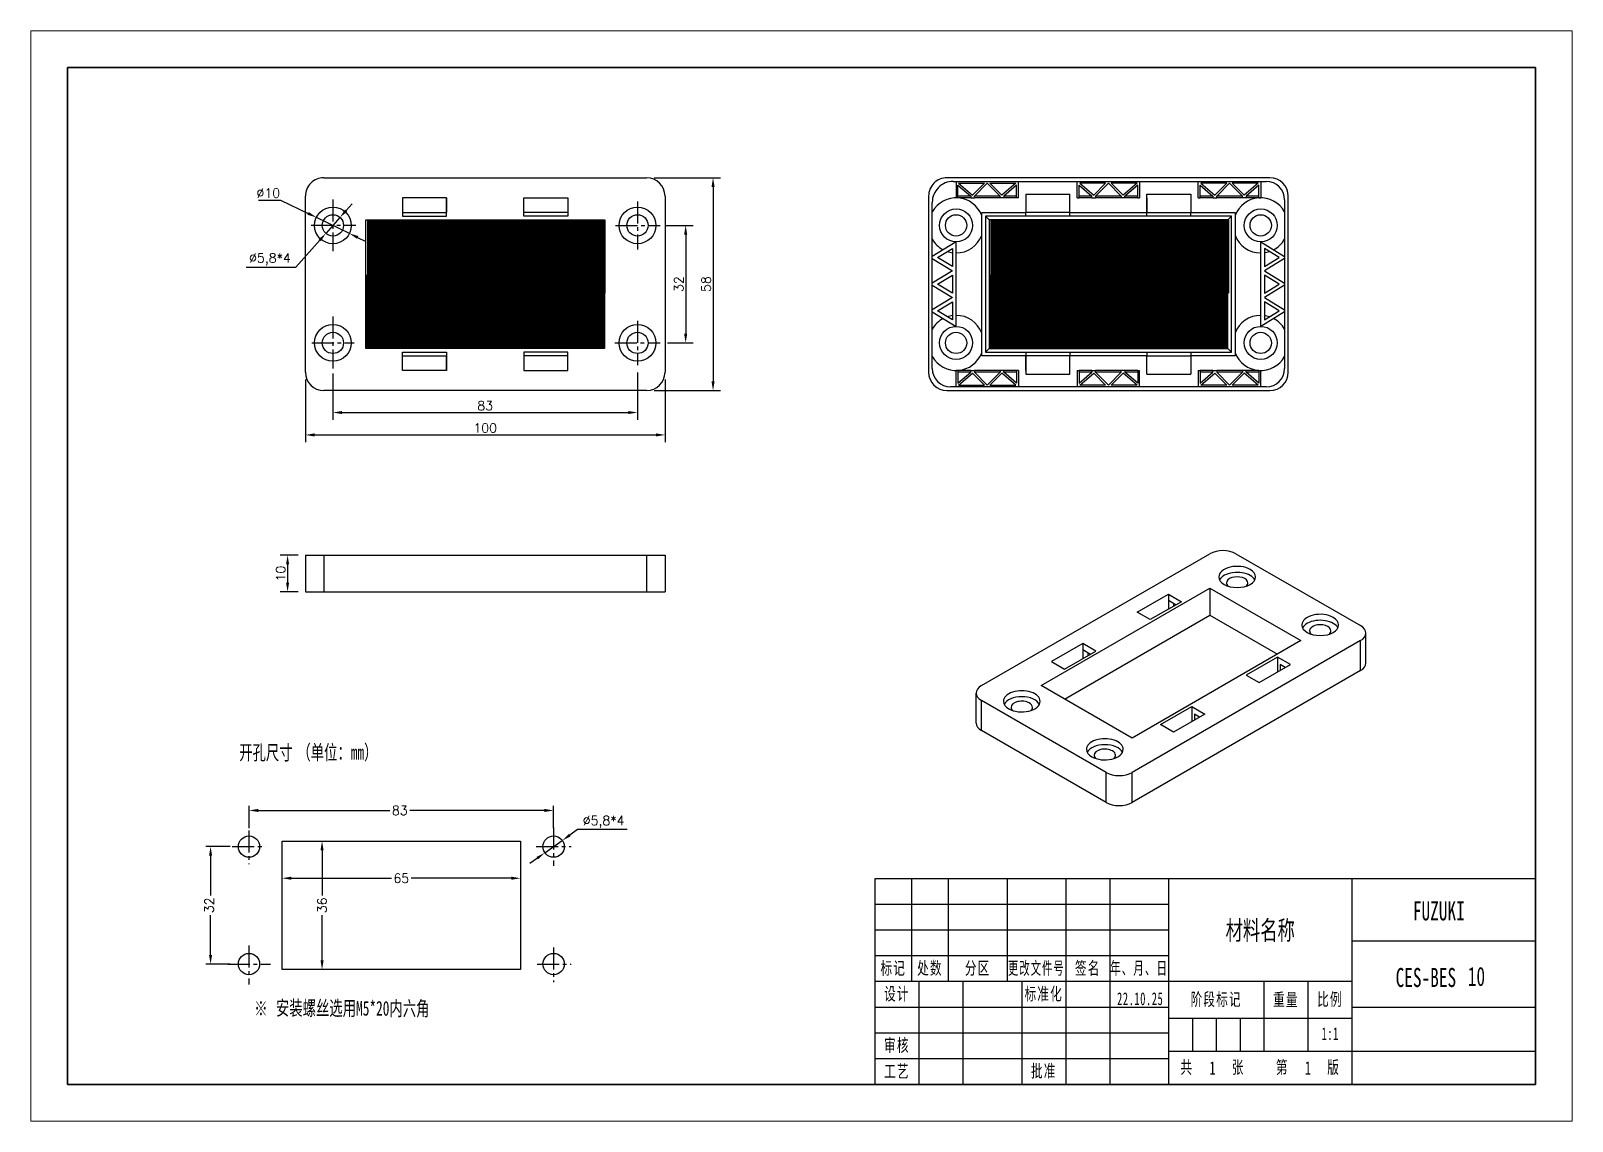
# Model space of a CAD drawing. Header units: millimetres. Extents: x -210 to 210, y -148 to 148.
import ezdxf
from ezdxf.enums import TextEntityAlignment as Align

# ---------------------------------------------------------------- set-up
doc = ezdxf.new("R2010")
doc.units = ezdxf.units.MM
doc.header["$PDSIZE"] = -5
doc.linetypes.add('点画线', pattern=[18, 12, -2, 2, -2])
doc.layers.get('0').update_dxf_attribs({"lineweight": 18})
for name, color, linetype, lineweight in [('尺寸线层', 3, 'Continuous', 18), ('粗实线层', 7, 'Continuous', 35), ('细实线层', 7, 'Continuous', 18)]:
    doc.layers.add(name, color=color, linetype=linetype, lineweight=lineweight)
doc.styles.get("Standard").update_dxf_attribs({"font": 'txt.shx', "height": 2.5})
doc.styles.add('标准', font='', dxfattribs={"width": 0.667, "height": 4})
doc.styles.get('标准').set_extended_font_data('SimSun')
doc.dimstyles.get("Standard").update_dxf_attribs({"dimtxt": 0.18, "dimasz": 0.18, "dimexe": 0.18, "dimexo": 0.0625, "dimgap": 0.09, "dimtad": 0, "dimtih": 1, "dimtoh": 1, "dimdec": 4, "dimzin": 0, "dimdsep": 46, "dimtxsty": 'Standard', "dimcen": 0.09, "dimdle": 0.36, "dimadec": 0, "dimazin": 0, "dimtfac": 1, "dimtdec": 4, "dimtofl": 0, "dimtmove": 0, "dimatfit": 3, "dimfxl": 1, "dimtolj": 1, "dimarcsym": 0})

msp = doc.modelspace()

# ---------------------------------------------------------------- texts
at = {"linetype": '点画线', "ltscale": 0.5, "style": '标准', "width": 0.667}
msp.add_text('开孔尺寸', height=4, rotation=359.77106, dxfattribs=at).set_placement((-153.229, -50.055))
msp.add_text('（单位：mm）', height=4, dxfattribs=at).set_placement((-137.371, -50.037))
at = {"color": 1, "linetype": '点画线', "ltscale": 0.5, "style": '标准', "width": 0.667}
msp.add_text('※', height=4, dxfattribs=at).set_placement((-149.116, -119.821))
msp.add_text('安装螺丝选用M5*20内六角', height=4, rotation=359.77106, dxfattribs=at).set_placement((-143.212, -119.646))
at = {"layer": '尺寸线层', "color": 7, "lineweight": -3, "attachment_point": 5, "line_spacing_factor": 0.963108, "style": '标准'}
for s, insert, char_height, width in [('\\T1.1;标记', (25, -107), 3.4806, 18), ('\\T1.1;处数', (35, -107), 3.4806, 18), ('\\T1.1;分区', (48, -107), 3.4806, 30), ('\\T1.1;{\\W0.592404;更改文件号}', (64, -107), 3.48056, 30), ('\\T1.1;签名', (78, -107), 3.4806, 22), ('\\T1.1;{\\W0.605422;年、月、日}', (92, -107), 3.48056, 30), ('\\T1.1;设计', (26, -114), 3.4806, 22), ('\\T1.1;标准化', (66, -114), 3.4806, 22), ('\\T1.1;阶段标记', (113, -115.5), 3.4806, 50), ('\\T1.1;重量', (132, -115.5), 3.4806, 22), ('\\T1.1;比例', (144, -115.5), 3.4806, 22), ('{\\W0.60542;\\T1.1;22.10.25}', (92.288, -115.18), 3.48056, 30), ('\\T1.1;审核', (26, -128), 3.4806, 22), ('{\\W0.60542;\\T1.1;1:1}', (144.072, -124.69), 3.48056, 30), ('\\T1.1;工艺', (26, -135), 3.4806, 22), ('\\T1.1;批准', (66, -135), 3.4806, 22), ('\\T1.1;共', (105, -134), 3.4806, 8), ('\\T1.1;张', (119, -134), 3.4806, 8), ('\\T1.1;第', (131, -134), 3.4806, 8), ('{\\T1.1;版}', (145, -134), 3.4806, 8)]:
    msp.add_mtext(s, dxfattribs=dict(at, insert=insert, char_height=char_height, width=width))
at = {"layer": '尺寸线层', "color": 7, "lineweight": -3, "style": '标准', "width": 0.667}
for tag, height, p in [('FUZUKI', 5.191, (173.654, -91.209)), ('材料名称', 5.191, (125, -96.5)), ('CES-BES', 5.191, (170.136, -109.364)), ('10', 5.191, (183.909, -109.067)), ('1', 3.633, (112, -134)), ('1', 3.633, (138, -134))]:
    msp.add_attdef(tag, text='', height=height, dxfattribs=at).set_placement(p, align=Align.MIDDLE_CENTER)

# ---------------------------------------------------------------- blocks, each defined once
blk = doc.blocks.new('$CAXA_FRAME_13B17AC1$')
at = {"layer": '粗实线层'}
for p, q in [((-200, 138.5), (-200, -138.5)), ((200, 138.5), (-200, 138.5)), ((200, -138.5), (200, 138.5)), ((-200, -138.5), (200, -138.5))]:
    blk.add_line(p, q, dxfattribs=at)
at = {"layer": '细实线层'}
for p, q in [((210, 148.5), (-210, 148.5)), ((-210, 148.5), (-210, -148.5)), ((210, -148.5), (210, 148.5)), ((-210, -148.5), (210, -148.5))]:
    blk.add_line(p, q, dxfattribs=at)
blk = doc.blocks.new('*X4')
blk.add_line((0, 10), (0, -10))
blk = doc.blocks.new('*X3')
at = {"color": 0, "linetype": 'ByBlock', "lineweight": -2}
for p in [(0, 0), (0.2167, 0), (0.4334, 0), (0.6501, 0), (0.8668, 0), (1.0835, 0), (1.3002, 0), (1.5169, 0), (1.7336, 0), (1.9503, 0), (2.167, 0), (2.3837, 0), (2.6004, 0), (2.8171, 0), (3.0338, 0), (3.2505, 0), (3.4672, 0), (3.6839, 0), (3.9006, 0), (4.1173, 0), (4.334, 0), (4.5507, 0), (4.7674, 0), (4.9841, 0), (5.2008, 0), (5.4175, 0), (5.6342, 0), (5.8509, 0), (6.0676, 0), (6.2843, 0), (6.501, 0), (6.7177, 0), (6.9344, 0), (7.1511, 0), (7.3678, 0), (7.5845, 0), (7.8012, 0), (8.0179, 0), (8.2346, 0), (8.4513, 0), (8.668, 0), (8.8847, 0), (9.1014, 0), (9.3181, 0), (9.5348, 0), (9.7515, 0), (9.9682, 0), (10.1849, 0), (10.4016, 0), (10.6183, 0), (10.835, 0), (11.0517, 0), (11.2684, 0), (11.4851, 0), (11.7018, 0), (11.9185, 0), (12.1352, 0), (12.3519, 0), (12.5686, 0), (12.7853, 0), (13.002, 0), (13.2187, 0), (13.4354, 0), (13.6521, 0), (13.8688, 0), (14.0855, 0), (14.3022, 0), (14.5189, 0), (14.7356, 0), (14.9523, 0), (15.169, 0), (15.3857, 0), (15.6024, 0), (15.8191, 0), (16.0358, 0), (16.2525, 0), (16.4692, 0), (16.6859, 0), (16.9026, 0), (17.1193, 0), (17.336, 0), (17.5527, 0), (17.7694, 0), (17.9861, 0), (18.2028, 0), (18.4195, 0), (18.6362, 0), (18.8529, 0), (19.0696, 0), (19.2863, 0), (19.503, 0), (19.7197, 0), (19.9364, 0), (20.1531, 0), (20.3698, 0), (20.5865, 0), (20.8032, 0), (21.0199, 0), (21.2366, 0), (21.4533, 0), (21.67, 0), (21.8867, 0), (22.1034, 0), (22.3201, 0), (22.5368, 0), (22.7535, 0), (22.9702, 0), (23.1869, 0), (23.4036, 0), (23.6203, 0), (23.837, 0), (24.0537, 0), (24.2704, 0), (24.4871, 0), (24.7038, 0), (24.9205, 0), (25.1372, 0), (25.3539, 0), (25.5706, 0), (25.7873, 0), (26.004, 0), (26.2207, 0), (26.4374, 0), (26.6541, 0), (26.8708, 0), (27.0875, 0), (27.3042, 0), (27.5209, 0), (27.7376, 0), (27.9543, 0), (28.171, 0), (28.3877, 0), (28.6044, 0), (28.8211, 0), (29.0378, 0), (29.2545, 0), (29.4712, 0), (29.6879, 0), (29.9046, 0), (30.1213, 0), (30.338, 0), (30.5547, 0), (30.7714, 0), (30.9881, 0), (31.2048, 0), (31.4215, 0), (31.6382, 0), (31.8549, 0), (32.0716, 0), (32.2883, 0), (32.505, 0), (32.7217, 0), (32.9384, 0), (33.1551, 0), (33.3718, 0), (33.5885, 0), (33.8052, 0), (34.0219, 0), (34.2386, 0), (34.4553, 0), (34.672, 0), (34.8887, 0), (35.1054, 0), (35.3221, 0), (35.5388, 0), (35.7555, 0), (35.9722, 0), (36.1889, 0), (36.4056, 0), (36.6223, 0), (36.839, 0), (37.0557, 0), (37.2724, 0), (37.4891, 0), (37.7058, 0), (37.9225, 0), (38.1392, 0), (38.3559, 0), (38.5726, 0), (38.7893, 0), (39.006, 0), (39.2227, 0), (39.4394, 0), (39.6561, 0), (39.8728, 0), (40.0895, 0), (40.3062, 0), (40.5229, 0), (40.7396, 0), (40.9563, 0), (41.173, 0), (41.3897, 0), (41.6064, 0), (41.8231, 0), (42.0398, 0), (42.2565, 0), (42.4732, 0), (42.6899, 0), (42.9066, 0), (43.1233, 0), (43.34, 0), (43.5567, 0), (43.7734, 0), (43.9901, 0), (44.2068, 0), (44.4235, 0), (44.6402, 0), (44.8569, 0), (45.0736, 0), (45.2903, 0), (45.507, 0), (45.7237, 0), (45.9404, 0), (46.1571, 0), (46.3738, 0), (46.5905, 0), (46.8072, 0), (47.0239, 0), (47.2406, 0), (47.4573, 0), (47.674, 0), (47.8907, 0), (48.1074, 0), (48.3241, 0), (48.5408, 0), (48.7575, 0), (48.9742, 0), (49.1909, 0), (49.4076, 0), (49.6243, 0), (49.841, 0), (50.0577, 0), (50.2744, 0), (50.4911, 0), (50.7078, 0), (50.9245, 0), (51.1412, 0), (51.3579, 0), (51.5746, 0), (51.7913, 0), (52.008, 0), (52.2247, 0), (52.4414, 0), (52.6581, 0), (52.8748, 0), (53.0915, 0), (53.3082, 0), (53.5249, 0), (53.7416, 0), (53.9583, 0), (54.175, 0), (54.3917, 0), (54.6084, 0), (54.8251, 0), (55.0418, 0), (55.2585, 0), (55.4752, 0), (55.6919, 0), (55.9086, 0), (56.1253, 0), (56.342, 0), (56.5587, 0), (56.7754, 0), (56.9921, 0), (57.2088, 0), (57.4255, 0), (57.6422, 0), (57.8589, 0), (58.0756, 0), (58.2923, 0), (58.509, 0), (58.7257, 0), (58.9424, 0), (59.1591, 0), (59.3758, 0), (59.5925, 0), (59.8092, 0), (60.0259, 0), (60.2426, 0), (60.4593, 0), (60.676, 0), (60.8927, 0), (61.1094, 0), (61.3261, 0), (61.5428, 0), (61.7595, 0), (61.9762, 0), (62.1929, 0), (62.4096, 0), (62.6263, 0), (62.843, 0), (63.0597, 0), (63.2764, 0), (63.4931, 0), (63.7098, 0), (63.9265, 0), (64.1432, 0), (64.3599, 0), (64.5766, 0), (64.7933, 0)]:
    blk.add_blockref('*X4', p, dxfattribs=at)
blk = doc.blocks.new('*X6')
blk.add_line((0, -10), (0, 10))
blk = doc.blocks.new('*X5')
at = {"color": 0, "linetype": 'ByBlock', "lineweight": -2}
for p in [(0, 0), (0.2167, 0), (0.4334, 0), (0.6501, 0), (0.8668, 0), (1.0835, 0), (1.3002, 0), (1.5169, 0), (1.7336, 0), (1.9503, 0), (2.167, 0), (2.3837, 0), (2.6004, 0), (2.8171, 0), (3.0338, 0), (3.2505, 0), (3.4672, 0), (3.6839, 0), (3.9006, 0), (4.1173, 0), (4.334, 0), (4.5507, 0), (4.7674, 0), (4.9841, 0), (5.2008, 0), (5.4175, 0), (5.6342, 0), (5.8509, 0), (6.0676, 0), (6.2843, 0), (6.501, 0), (6.7177, 0), (6.9344, 0), (7.1511, 0), (7.3678, 0), (7.5845, 0), (7.8012, 0), (8.0179, 0), (8.2346, 0), (8.4513, 0), (8.668, 0), (8.8847, 0), (9.1014, 0), (9.3181, 0), (9.5348, 0), (9.7515, 0), (9.9682, 0), (10.1849, 0), (10.4016, 0), (10.6183, 0), (10.835, 0), (11.0517, 0), (11.2684, 0), (11.4851, 0), (11.7018, 0), (11.9185, 0), (12.1352, 0), (12.3519, 0), (12.5686, 0), (12.7853, 0), (13.002, 0), (13.2187, 0), (13.4354, 0), (13.6521, 0), (13.8688, 0), (14.0855, 0), (14.3022, 0), (14.5189, 0), (14.7356, 0), (14.9523, 0), (15.169, 0), (15.3857, 0), (15.6024, 0), (15.8191, 0), (16.0358, 0), (16.2525, 0), (16.4692, 0), (16.6859, 0), (16.9026, 0), (17.1193, 0), (17.336, 0), (17.5527, 0), (17.7694, 0), (17.9861, 0), (18.2028, 0), (18.4195, 0), (18.6362, 0), (18.8529, 0), (19.0696, 0), (19.2863, 0), (19.503, 0), (19.7197, 0), (19.9364, 0), (20.1531, 0), (20.3698, 0), (20.5865, 0), (20.8032, 0), (21.0199, 0), (21.2366, 0), (21.4533, 0), (21.67, 0), (21.8867, 0), (22.1034, 0), (22.3201, 0), (22.5368, 0), (22.7535, 0), (22.9702, 0), (23.1869, 0), (23.4036, 0), (23.6203, 0), (23.837, 0), (24.0537, 0), (24.2704, 0), (24.4871, 0), (24.7038, 0), (24.9205, 0), (25.1372, 0), (25.3539, 0), (25.5706, 0), (25.7873, 0), (26.004, 0), (26.2207, 0), (26.4374, 0), (26.6541, 0), (26.8708, 0), (27.0875, 0), (27.3042, 0), (27.5209, 0), (27.7376, 0), (27.9543, 0), (28.171, 0), (28.3877, 0), (28.6044, 0), (28.8211, 0), (29.0378, 0), (29.2545, 0), (29.4712, 0), (29.6879, 0), (29.9046, 0), (30.1213, 0), (30.338, 0), (30.5547, 0), (30.7714, 0), (30.9881, 0), (31.2048, 0), (31.4215, 0), (31.6382, 0), (31.8549, 0), (32.0716, 0), (32.2883, 0), (32.505, 0), (32.7217, 0), (32.9384, 0), (33.1551, 0), (33.3718, 0), (33.5885, 0), (33.8052, 0), (34.0219, 0), (34.2386, 0), (34.4553, 0), (34.672, 0), (34.8887, 0), (35.1054, 0), (35.3221, 0), (35.5388, 0), (35.7555, 0), (35.9722, 0), (36.1889, 0), (36.4056, 0), (36.6223, 0), (36.839, 0), (37.0557, 0), (37.2724, 0), (37.4891, 0), (37.7058, 0), (37.9225, 0), (38.1392, 0), (38.3559, 0), (38.5726, 0), (38.7893, 0), (39.006, 0), (39.2227, 0), (39.4394, 0), (39.6561, 0), (39.8728, 0), (40.0895, 0), (40.3062, 0), (40.5229, 0), (40.7396, 0), (40.9563, 0), (41.173, 0), (41.3897, 0), (41.6064, 0), (41.8231, 0), (42.0398, 0), (42.2565, 0), (42.4732, 0), (42.6899, 0), (42.9066, 0), (43.1233, 0), (43.34, 0), (43.5567, 0), (43.7734, 0), (43.9901, 0), (44.2068, 0), (44.4235, 0), (44.6402, 0), (44.8569, 0), (45.0736, 0), (45.2903, 0), (45.507, 0), (45.7237, 0), (45.9404, 0), (46.1571, 0), (46.3738, 0), (46.5905, 0), (46.8072, 0), (47.0239, 0), (47.2406, 0), (47.4573, 0), (47.674, 0), (47.8907, 0), (48.1074, 0), (48.3241, 0), (48.5408, 0), (48.7575, 0), (48.9742, 0), (49.1909, 0), (49.4076, 0), (49.6243, 0), (49.841, 0), (50.0577, 0), (50.2744, 0), (50.4911, 0), (50.7078, 0), (50.9245, 0), (51.1412, 0), (51.3579, 0), (51.5746, 0), (51.7913, 0), (52.008, 0), (52.2247, 0), (52.4414, 0), (52.6581, 0), (52.8748, 0), (53.0915, 0), (53.3082, 0), (53.5249, 0), (53.7416, 0), (53.9583, 0), (54.175, 0), (54.3917, 0), (54.6084, 0), (54.8251, 0), (55.0418, 0), (55.2585, 0), (55.4752, 0), (55.6919, 0), (55.9086, 0), (56.1253, 0), (56.342, 0), (56.5587, 0), (56.7754, 0), (56.9921, 0), (57.2088, 0), (57.4255, 0), (57.6422, 0), (57.8589, 0), (58.0756, 0), (58.2923, 0), (58.509, 0), (58.7257, 0), (58.9424, 0), (59.1591, 0), (59.3758, 0), (59.5925, 0), (59.8092, 0), (60.0259, 0), (60.2426, 0), (60.4593, 0), (60.676, 0), (60.8927, 0), (61.1094, 0), (61.3261, 0), (61.5428, 0), (61.7595, 0), (61.9762, 0), (62.1929, 0), (62.4096, 0), (62.6263, 0), (62.843, 0), (63.0597, 0), (63.2764, 0), (63.4931, 0), (63.7098, 0), (63.9265, 0), (64.1432, 0), (64.3599, 0), (64.5766, 0), (64.7933, 0)]:
    blk.add_blockref('*X6', p, dxfattribs=at)
blk = doc.blocks.new('*X8')
at = {"layer": 'Defpoints', "color": 0, "transparency": 16777216}
for p in [(-127.69, 57.17), (-44.69, 57.4), (-44.69, 44.53)]:
    blk.add_point(p, dxfattribs=at)
at = {"layer": '尺寸线层', "color": 0, "linetype": 'Continuous', "lineweight": -2, "transparency": 16777216}
for p, q in [((-127.69, 55.17), (-127.69, 42.53)), ((-44.69, 55.4), (-44.69, 42.53)), ((-125.19, 44.53), (-47.19, 44.53))]:
    blk.add_line(p, q, dxfattribs=at)
at = {"layer": '尺寸线层', "color": 0, "transparency": 16777216}
for points in [[(-125.19, 44.95), (-125.19, 44.11), (-127.69, 44.53)], [(-47.19, 44.95), (-47.19, 44.11), (-44.69, 44.53)]]:
    blk.add_solid(points, dxfattribs=at)
at = {"layer": '尺寸线层', "color": 0, "lineweight": -3, "transparency": 16777216, "insert": (-86.19, 46.4), "char_height": 2.5, "width": 5.7143, "attachment_point": 5, "bg_fill": 3, "box_fill_scale": 1.1, "bg_fill_color": 256, "bg_fill_true_color": 13158600, "bg_fill_transparency": 0}
blk.add_mtext('\\A1;83', dxfattribs=at)
blk = doc.blocks.new('*X9')
at = {"layer": 'Defpoints', "color": 0, "transparency": 16777216}
for p in [(-135.19, 55.5), (-37.19, 55.5), (-37.19, 38.43)]:
    blk.add_point(p, dxfattribs=at)
at = {"layer": '尺寸线层', "color": 0, "linetype": 'Continuous', "lineweight": -2, "transparency": 16777216}
for p, q in [((-135.19, 53.5), (-135.19, 36.43)), ((-37.19, 53.5), (-37.19, 36.43)), ((-132.69, 38.43), (-39.69, 38.43))]:
    blk.add_line(p, q, dxfattribs=at)
at = {"layer": '尺寸线层', "color": 0, "transparency": 16777216}
for points in [[(-132.69, 38.85), (-132.69, 38.01), (-135.19, 38.43)], [(-39.69, 38.85), (-39.69, 38.01), (-37.19, 38.43)]]:
    blk.add_solid(points, dxfattribs=at)
at = {"layer": '尺寸线层', "color": 0, "lineweight": -3, "transparency": 16777216, "insert": (-86.19, 40.31), "char_height": 2.5, "width": 6.0714, "attachment_point": 5, "bg_fill": 3, "box_fill_scale": 1.1, "bg_fill_color": 256, "bg_fill_true_color": 13158600, "bg_fill_transparency": 0}
blk.add_mtext('\\A1;100', dxfattribs=at)
blk = doc.blocks.new('*X10')
at = {"layer": 'Defpoints', "color": 0, "transparency": 16777216}
for p in [(-39.26, 95.5), (-38.53, 63.5), (-31.56, 63.5)]:
    blk.add_point(p, dxfattribs=at)
at = {"layer": '尺寸线层', "color": 0, "linetype": 'Continuous', "lineweight": -2, "transparency": 16777216}
for p, q in [((-37.26, 95.5), (-29.56, 95.5)), ((-31.56, 93), (-31.56, 66)), ((-36.53, 63.5), (-29.56, 63.5))]:
    blk.add_line(p, q, dxfattribs=at)
at = {"layer": '尺寸线层', "color": 0, "transparency": 16777216}
for points in [[(-31.98, 93), (-31.15, 93), (-31.56, 95.5)], [(-31.98, 66), (-31.15, 66), (-31.56, 63.5)]]:
    blk.add_solid(points, dxfattribs=at)
at = {"layer": '尺寸线层', "color": 0, "lineweight": -3, "transparency": 16777216, "insert": (-33.44, 79.5), "char_height": 2.5, "width": 5.7143, "attachment_point": 5, "rotation": 90, "bg_fill": 3, "box_fill_scale": 1.1, "bg_fill_color": 256, "bg_fill_true_color": 13158600, "bg_fill_transparency": 0}
blk.add_mtext('\\A1;32', dxfattribs=at)
blk = doc.blocks.new('*X12')
at = {"layer": 'Defpoints', "color": 0, "transparency": 16777216}
for p in [(-42.19, 108.5), (-42.19, 50.5), (-24.1, 50.5)]:
    blk.add_point(p, dxfattribs=at)
at = {"layer": '尺寸线层', "color": 0, "linetype": 'Continuous', "lineweight": -2, "transparency": 16777216}
for p, q in [((-40.19, 108.5), (-22.1, 108.5)), ((-24.1, 106), (-24.1, 53)), ((-40.19, 50.5), (-22.1, 50.5))]:
    blk.add_line(p, q, dxfattribs=at)
at = {"layer": '尺寸线层', "color": 0, "transparency": 16777216}
for points in [[(-24.52, 106), (-23.68, 106), (-24.1, 108.5)], [(-24.52, 53), (-23.68, 53), (-24.1, 50.5)]]:
    blk.add_solid(points, dxfattribs=at)
at = {"layer": '尺寸线层', "color": 0, "lineweight": -3, "transparency": 16777216, "insert": (-25.98, 79.5), "char_height": 2.5, "width": 5.7143, "attachment_point": 5, "rotation": 90, "bg_fill": 3, "box_fill_scale": 1.1, "bg_fill_color": 256, "bg_fill_true_color": 13158600, "bg_fill_transparency": 0}
blk.add_mtext('\\A1;58', dxfattribs=at)
blk = doc.blocks.new('*D13')
at = {"color": 0, "linetype": 'Continuous', "lineweight": -2, "transparency": 16777216}
for p, q in [((-137.19, 5.66), (-142.04, 5.66)), ((-140.04, 3.16), (-140.04, -1.84)), ((-137.19, -4.34), (-142.04, -4.34))]:
    blk.add_line(p, q, dxfattribs=at)
at = {"color": 0, "transparency": 16777216}
for points in [[(-140.45, 3.16), (-139.62, 3.16), (-140.04, 5.66)], [(-140.45, -1.84), (-139.62, -1.84), (-140.04, -4.34)]]:
    blk.add_solid(points, dxfattribs=at)
at = {"layer": 'Defpoints', "color": 0, "transparency": 16777216}
for p in [(-135.19, 5.66), (-140.04, -4.34), (-135.19, -4.34)]:
    blk.add_point(p, dxfattribs=at)
at = {"color": 0, "lineweight": -3, "transparency": 16777216, "insert": (-141.91, 0.66), "char_height": 2.5, "attachment_point": 5, "rotation": 90}
blk.add_mtext('\\A1;10', dxfattribs=at)
blk = doc.blocks.new('*D15')
at = {"color": 0, "linetype": 'Continuous', "lineweight": -2, "ltscale": 0.5, "transparency": 16777216}
for p, q in [((-130.64, -74.71), (-130.64, -87)), ((-130.64, -104.71), (-130.64, -92.42))]:
    blk.add_line(p, q, dxfattribs=at)
at = {"color": 0, "linetype": '点画线', "ltscale": 0.5, "transparency": 16777216}
for points in [[(-131.06, -74.71), (-130.23, -74.71), (-130.64, -72.21)], [(-131.06, -104.71), (-130.23, -104.71), (-130.64, -107.21)]]:
    blk.add_solid(points, dxfattribs=at)
at = {"layer": 'Defpoints', "color": 0, "linetype": '点画线', "ltscale": 0.5, "transparency": 16777216}
for p in [(-130.64, -72.21), (-130.64, -72.21), (-130.64, -107.21)]:
    blk.add_point(p, dxfattribs=at)
at = {"color": 0, "linetype": '点画线', "lineweight": -3, "ltscale": 0.5, "transparency": 16777216, "insert": (-130.64, -89.71), "char_height": 2.5, "attachment_point": 5, "rotation": 90}
blk.add_mtext('\\A1;36', dxfattribs=at)
blk = doc.blocks.new('*D16')
at = {"color": 0, "linetype": 'Continuous', "lineweight": -2, "ltscale": 0.5, "transparency": 16777216}
for p, q in [((-139.05, -82.33), (-111.76, -82.33)), ((-79.05, -82.33), (-106.34, -82.33))]:
    blk.add_line(p, q, dxfattribs=at)
at = {"color": 0, "linetype": '点画线', "ltscale": 0.5, "transparency": 16777216}
for points in [[(-139.05, -81.91), (-139.05, -82.74), (-141.55, -82.33)], [(-79.05, -81.91), (-79.05, -82.74), (-76.55, -82.33)]]:
    blk.add_solid(points, dxfattribs=at)
at = {"layer": 'Defpoints', "color": 0, "linetype": '点画线', "ltscale": 0.5, "transparency": 16777216}
for p in [(-141.55, -82.33), (-76.55, -82.33), (-76.55, -82.33)]:
    blk.add_point(p, dxfattribs=at)
at = {"color": 0, "linetype": '点画线', "lineweight": -3, "ltscale": 0.5, "transparency": 16777216, "insert": (-109.05, -82.33), "char_height": 2.5, "attachment_point": 5}
blk.add_mtext('\\A1;65', dxfattribs=at)
blk = doc.blocks.new('*D17')
at = {"color": 0, "linetype": 'Continuous', "lineweight": -2, "ltscale": 0.5, "transparency": 16777216}
for p, q in [((-150.55, -68.68), (-150.55, -62.61)), ((-67.55, -68.68), (-67.55, -62.61)), ((-148.05, -63.86), (-112.17, -63.86)), ((-70.05, -63.86), (-106.76, -63.86))]:
    blk.add_line(p, q, dxfattribs=at)
at = {"color": 0, "linetype": '点画线', "ltscale": 0.5, "transparency": 16777216}
for points in [[(-148.05, -63.44), (-148.05, -64.28), (-150.55, -63.86)], [(-70.05, -63.44), (-70.05, -64.28), (-67.55, -63.86)]]:
    blk.add_solid(points, dxfattribs=at)
at = {"layer": 'Defpoints', "color": 0, "linetype": '点画线', "ltscale": 0.5, "transparency": 16777216}
for p in [(-67.55, -63.86), (-150.55, -69.31), (-67.55, -69.31)]:
    blk.add_point(p, dxfattribs=at)
at = {"color": 0, "linetype": '点画线', "lineweight": -3, "ltscale": 0.5, "transparency": 16777216, "insert": (-109.46, -63.86), "char_height": 2.5, "attachment_point": 5}
blk.add_mtext('\\A1;83', dxfattribs=at)
blk = doc.blocks.new('*D18')
at = {"color": 0, "linetype": 'Continuous', "lineweight": -2, "ltscale": 0.5, "transparency": 16777216}
for p, q in [((-155.72, -73.71), (-162.27, -73.71)), ((-161.02, -76.21), (-161.02, -87)), ((-161.02, -103.21), (-161.02, -92.42)), ((-155.72, -105.71), (-162.27, -105.71))]:
    blk.add_line(p, q, dxfattribs=at)
at = {"color": 0, "linetype": '点画线', "ltscale": 0.5, "transparency": 16777216}
for points in [[(-161.44, -76.21), (-160.6, -76.21), (-161.02, -73.71)], [(-161.44, -103.21), (-160.6, -103.21), (-161.02, -105.71)]]:
    blk.add_solid(points, dxfattribs=at)
at = {"layer": 'Defpoints', "color": 0, "linetype": '点画线', "ltscale": 0.5, "transparency": 16777216}
for p in [(-155.1, -73.71), (-161.02, -105.71), (-155.1, -105.71)]:
    blk.add_point(p, dxfattribs=at)
at = {"color": 0, "linetype": '点画线', "lineweight": -3, "ltscale": 0.5, "transparency": 16777216, "insert": (-161.4, -89.71), "char_height": 2.5, "attachment_point": 5, "rotation": 90}
blk.add_mtext('\\A1;32', dxfattribs=at)
blk = doc.blocks.new('*D20')
at = {"color": 0, "linetype": 'Continuous', "lineweight": -2, "ltscale": 0.5, "transparency": 16777216}
for p, q in [((-61.01, -69.07), (-63.15, -70.59)), ((-47.47, -69.07), (-61.01, -69.07)), ((-69.92, -75.39), (-65.19, -72.03)), ((-71.96, -76.84), (-74, -78.28))]:
    blk.add_line(p, q, dxfattribs=at)
at = {"color": 0, "linetype": '点画线', "ltscale": 0.5, "transparency": 16777216}
for points in [[(-63.39, -70.25), (-62.91, -70.93), (-65.19, -72.03)], [(-72.2, -76.5), (-71.72, -77.18), (-69.92, -75.39)]]:
    blk.add_solid(points, dxfattribs=at)
at = {"layer": 'Defpoints', "color": 0, "linetype": '点画线', "ltscale": 0.5, "transparency": 16777216}
for p in [(-69.92, -75.39), (-65.19, -72.03)]:
    blk.add_point(p, dxfattribs=at)
at = {"color": 0, "linetype": '点画线', "ltscale": 0.5, "transparency": 16777216, "insert": (-53.93, -66.99), "char_height": 2.5, "width": 39.8234, "attachment_point": 5}
blk.add_mtext('\\A1;∅5,8*4', dxfattribs=at)
blk = doc.blocks.new('*D22')
at = {"color": 0, "linetype": 'Continuous', "lineweight": -2, "ltscale": 0.5, "transparency": 16777216}
for p, q in [((-148, 102.42), (-141.95, 102.42)), ((-141.95, 102.42), (-134.44, 98.77)), ((-123.19, 93.32), (-132.19, 97.68)), ((-120.94, 92.23), (-118.69, 91.14))]:
    blk.add_line(p, q, dxfattribs=at)
at = {"color": 0, "linetype": '点画线', "ltscale": 0.5, "transparency": 16777216}
for points in [[(-134.26, 99.15), (-134.62, 98.4), (-132.19, 97.68)], [(-120.76, 92.6), (-121.13, 91.85), (-123.19, 93.32)]]:
    blk.add_solid(points, dxfattribs=at)
at = {"layer": 'Defpoints', "color": 0, "linetype": '点画线', "ltscale": 0.5, "transparency": 16777216}
for p in [(-132.19, 97.68), (-123.19, 93.32)]:
    blk.add_point(p, dxfattribs=at)
at = {"color": 0, "linetype": '点画线', "ltscale": 0.5, "transparency": 16777216, "insert": (-145.29, 104.29), "char_height": 2.5, "attachment_point": 5}
blk.add_mtext('\\A1;∅10', dxfattribs=at)
blk = doc.blocks.new('*D23')
at = {"color": 0, "linetype": 'Continuous', "lineweight": -2, "ltscale": 0.5, "transparency": 16777216}
for p, q in [((-124.1, 99.54), (-122.44, 101.4)), ((-125.77, 97.67), (-129.62, 93.33)), ((-137.77, 84.16), (-131.28, 91.46)), ((-151.31, 84.16), (-137.77, 84.16))]:
    blk.add_line(p, q, dxfattribs=at)
at = {"color": 0, "linetype": '点画线', "ltscale": 0.5, "transparency": 16777216}
for points in [[(-124.42, 99.81), (-123.79, 99.26), (-125.77, 97.67)], [(-131.59, 91.74), (-130.97, 91.19), (-129.62, 93.33)]]:
    blk.add_solid(points, dxfattribs=at)
at = {"layer": 'Defpoints', "color": 0, "linetype": '点画线', "ltscale": 0.5, "transparency": 16777216}
for p in [(-125.77, 97.67), (-129.62, 93.33)]:
    blk.add_point(p, dxfattribs=at)
at = {"color": 0, "linetype": '点画线', "ltscale": 0.5, "transparency": 16777216, "insert": (-144.85, 86.24), "char_height": 2.5, "width": 37.1285, "attachment_point": 5}
blk.add_mtext('\\A1;∅5,8*4', dxfattribs=at)

# ---------------------------------------------------------------- dimensions: what is measured, and where the dimension line sits
at = {"color": 3, "linetype": '点画线', "ltscale": 0.5}
dim = msp.add_diameter_dim_2p(p1=(-123.193, 93.317), p2=(-132.19, 97.681), dimstyle='Standard', override={"dimtxt": 2.5, "dimasz": 2.5, "dimexe": 1.25, "dimexo": 0.625, "dimgap": 0.625, "dimtad": 1, "dimdec": 2, "dimzin": 8, "dimdsep": 44, "dimdle": 5, "dimtdec": 2, "dimtofl": 1, "dimtmove": 1, "dimatfit": 0}, dxfattribs=at)
dim.commit()
dim.dimension.update_dxf_attribs({"geometry": '*D22', "text_midpoint": (-141.954, 102.418), "dimtype": 163})
for p1, p2, picture, middle in [((-125.765, 97.667), (-129.618, 93.332), '*D23', (-137.771, 84.157)), ((-69.918, -75.39), (-65.187, -72.034), '*D20', (-61.011, -69.071))]:
    dim = msp.add_diameter_dim_2p(p1=p1, p2=p2, text='<>*4', dimstyle='Standard', override={"dimtxt": 2.5, "dimasz": 2.5, "dimexe": 1.25, "dimexo": 0.625, "dimgap": 0.625, "dimtad": 1, "dimdec": 2, "dimzin": 8, "dimdsep": 44, "dimdle": 5, "dimtdec": 2, "dimtofl": 1, "dimtmove": 1, "dimatfit": 0}, dxfattribs=at)
    dim.commit()
    dim.dimension.update_dxf_attribs({"geometry": picture, "text_midpoint": middle, "dimtype": 163})
at = {"color": 3, "lineweight": -3}
dim = msp.add_linear_dim(base=(-140.037, -4.341), p1=(-135.191, 5.659), p2=(-135.191, -4.341), angle=90, dimstyle='Standard', override={"dimtxt": 2.5, "dimasz": 2.5, "dimexe": 2, "dimexo": 2, "dimgap": 0.625, "dimtad": 1, "dimtih": 0, "dimtoh": 0, "dimdec": 2, "dimzin": 8, "dimdsep": 44, "dimdle": 5, "dimtdec": 2, "dimtofl": 1, "dimatfit": 0}, dxfattribs=at)
dim.commit()
dim.dimension.update_dxf_attribs({"geometry": '*D13', "text_midpoint": (-141.912, 0.659)})
at = {"color": 3, "linetype": '点画线', "lineweight": -3, "ltscale": 0.5}
for base, p1, p2, override, picture, middle in [((-67.553, -63.858), (-150.553, -69.307), (-67.553, -69.307), {"dimtxt": 2.5, "dimasz": 2.5, "dimexe": 1.25, "dimexo": 0.625, "dimgap": 0.625, "dimtad": 1, "dimtih": 0, "dimtoh": 0, "dimdec": 2, "dimzin": 8, "dimdsep": 44, "dimdle": 5, "dimtdec": 2, "dimtofl": 1, "dimtmove": 2, "dimatfit": 0}, '*D17', (-109.465, -63.858)), ((-76.553, -82.327), (-141.553, -82.327), (-76.553, -82.327), {"dimtxt": 2.5, "dimasz": 2.5, "dimexe": 0, "dimexo": 0, "dimgap": 0.625, "dimtad": 1, "dimtih": 0, "dimtoh": 0, "dimdec": 2, "dimzin": 8, "dimdsep": 44, "dimdle": 5, "dimtdec": 2, "dimtofl": 1, "dimtmove": 2, "dimatfit": 0}, '*D16', (-109.053, -82.327))]:
    dim = msp.add_linear_dim(base=base, p1=p1, p2=p2, dimstyle='Standard', override=override, dxfattribs=at)
    dim.commit()
    dim.dimension.update_dxf_attribs({"geometry": picture, "text_midpoint": middle, "dimtype": 160})
dim = msp.add_linear_dim(base=(-161.021, -105.712), p1=(-155.098, -73.712), p2=(-155.098, -105.712), angle=90, dimstyle='Standard', override={"dimtxt": 2.5, "dimasz": 2.5, "dimexe": 1.25, "dimexo": 0.625, "dimgap": 0.625, "dimtad": 1, "dimtih": 0, "dimtoh": 0, "dimdec": 2, "dimzin": 8, "dimdsep": 44, "dimdle": 5, "dimtdec": 2, "dimtofl": 1, "dimtmove": 2, "dimatfit": 0}, dxfattribs=at)
dim.commit()
dim.dimension.update_dxf_attribs({"geometry": '*D18', "text_midpoint": (-161.401, -89.712), "dimtype": 160})
dim = msp.add_linear_dim(base=(-130.642, -72.212), p1=(-130.642, -107.212), p2=(-130.642, -72.212), angle=90, text='36', dimstyle='Standard', override={"dimtxt": 2.5, "dimasz": 2.5, "dimexe": 0, "dimexo": 0, "dimgap": 0.625, "dimtad": 1, "dimtih": 0, "dimtoh": 0, "dimdec": 2, "dimzin": 8, "dimdsep": 44, "dimdle": 5, "dimtdec": 2, "dimtofl": 1, "dimtmove": 2, "dimatfit": 0}, dxfattribs=at)
dim.commit()
dim.dimension.update_dxf_attribs({"geometry": '*D15', "text_midpoint": (-130.642, -89.712), "dimtype": 160})

# ---------------------------------------------------------------- linework, layer by layer
at = {"color": 7, "lineweight": -3}
for p, q in [((-130.191, 108.499), (-42.191, 108.499)), ((127.629, 108.499), (39.629, 108.499)), ((41.364, 107.499), (126.629, 107.499)), ((-135.191, 55.499), (-135.191, 103.499)), ((-96.691, 102.999), (-108.691, 102.999)), ((-108.691, 102.999), (-108.691, 97.999)), ((-96.691, 102.999), (-96.691, 98.999)), ((-96.691, 97.999), (-96.691, 102.999)), ((-75.691, 97.999), (-75.691, 102.999)), ((-75.691, 102.999), (-63.691, 102.999)), ((-63.691, 102.999), (-63.691, 97.999)), ((-63.691, 102.999), (-63.691, 98.999)), ((-37.191, 103.499), (-37.191, 55.499)), ((34.629, 103.499), (34.629, 55.499)), ((35.629, 56.499), (35.629, 101.764)), ((131.629, 102.499), (131.629, 56.499)), ((132.629, 55.499), (132.629, 103.499)), ((-118.691, 61.999), (-118.691, 96.999)), ((-118.691, 96.999), (-53.691, 96.999)), ((-108.691, 98.999), (-96.691, 98.999)), ((-108.691, 97.999), (-96.691, 97.999)), ((-63.691, 98.999), (-75.691, 98.999)), ((-63.691, 97.999), (-75.691, 97.999)), ((-53.691, 96.999), (-53.691, 61.999)), ((49.129, 59.999), (49.129, 98.999)), ((50.129, 97.999), (50.129, 60.999)), ((51.129, 96.999), (51.129, 61.999)), ((116.129, 96.999), (51.129, 96.999)), ((73.129, 98.999), (94.129, 98.999)), ((94.129, 97.999), (73.129, 97.999)), ((116.129, 61.999), (116.129, 96.999)), ((117.129, 60.999), (117.129, 97.999)), ((118.129, 98.999), (118.129, 59.999)), ((42.129, 67.999), (42.129, 90.999)), ((125.129, 67.999), (125.129, 90.999)), ((-53.691, 61.999), (-118.691, 61.999)), ((-108.691, 60.999), (-96.691, 60.999)), ((-108.691, 55.999), (-108.691, 60.999)), ((-108.691, 59.999), (-96.691, 59.999)), ((-96.691, 60.999), (-96.691, 55.999)), ((-96.691, 55.999), (-96.691, 59.999)), ((-75.691, 60.999), (-75.691, 55.999)), ((-63.691, 60.999), (-75.691, 60.999)), ((-63.691, 59.999), (-75.691, 59.999)), ((-63.691, 55.999), (-63.691, 60.999)), ((-63.691, 55.999), (-63.691, 59.999)), ((51.129, 61.999), (116.129, 61.999)), ((73.129, 60.999), (94.129, 60.999)), ((94.129, 59.999), (73.129, 59.999)), ((-96.691, 55.999), (-108.691, 55.999)), ((-75.691, 55.999), (-63.691, 55.999)), ((-42.191, 50.499), (-130.191, 50.499)), ((39.629, 50.499), (127.629, 50.499)), ((126.629, 51.499), (40.629, 51.499)), ((-130.191, 5.659), (-42.191, 5.659)), ((49.07, -29.856), (111.295, 6.07)), ((118.366, 6.07), (152.307, -13.526)), ((65.333, -29.856), (111.295, -3.32)), ((111.295, -3.32), (136.044, -17.608)), ((-130.191, -4.341), (-42.191, -4.341)), ((71.697, -33.53), (111.295, -10.668)), ((111.295, -10.668), (129.68, -21.283)), ((152.307, -17.608), (90.082, -53.534)), ((136.044, -17.608), (90.082, -44.145)), ((152.307, -25.773), (90.082, -61.699)), ((90.082, -44.145), (65.333, -29.856)), ((83.011, -53.534), (49.07, -33.938)), ((83.011, -61.699), (49.07, -42.103)), ((-141.553, -107.212), (-141.553, -72.212)), ((-141.553, -72.212), (-76.553, -72.212)), ((-76.553, -72.212), (-76.553, -107.212)), ((-76.553, -107.212), (-141.553, -107.212))]:
    msp.add_line(p, q, dxfattribs=at)
at = {"color": 7, "lineweight": -3, "ltscale": 0.1125}
for p, q in [((42.129, 107.499), (42.129, 102.999)), ((59.129, 102.999), (59.129, 107.499)), ((75.129, 102.999), (75.129, 107.499)), ((92.129, 107.499), (92.129, 102.999)), ((108.129, 102.999), (108.129, 107.499)), ((125.129, 107.499), (125.129, 102.999)), ((42.129, 51.499), (42.129, 55.999)), ((59.129, 55.999), (59.129, 51.499)), ((75.129, 55.999), (75.129, 51.499)), ((92.129, 51.499), (92.129, 55.999)), ((108.129, 55.999), (108.129, 51.499)), ((125.129, 51.499), (125.129, 55.999))]:
    msp.add_line(p, q, dxfattribs=at)
at = {"color": 7, "lineweight": -3, "ltscale": 0.0875}
for p, q in [((42.629, 102.999), (42.629, 106.499)), ((58.629, 102.999), (58.629, 106.499)), ((75.629, 102.999), (75.629, 106.499)), ((91.629, 102.999), (91.629, 106.499)), ((108.629, 102.999), (108.629, 106.499)), ((124.629, 102.999), (124.629, 106.499)), ((46.129, 103.499), (42.629, 103.499)), ((46.129, 102.999), (42.629, 102.999)), ((58.629, 103.499), (55.129, 103.499)), ((58.629, 102.999), (55.129, 102.999)), ((79.129, 103.499), (75.629, 103.499)), ((79.129, 102.999), (75.629, 102.999)), ((91.629, 103.499), (88.129, 103.499)), ((91.629, 102.999), (88.129, 102.999)), ((112.129, 103.499), (108.629, 103.499)), ((112.129, 102.999), (108.629, 102.999)), ((124.629, 103.499), (121.129, 103.499)), ((124.629, 102.999), (121.129, 102.999)), ((46.129, 55.999), (42.629, 55.999)), ((42.629, 55.999), (42.629, 52.499)), ((46.129, 55.499), (42.629, 55.499)), ((58.629, 55.999), (55.129, 55.999)), ((58.629, 55.499), (55.129, 55.499)), ((58.629, 55.999), (58.629, 52.499)), ((79.129, 55.999), (75.629, 55.999)), ((75.629, 55.999), (75.629, 52.499)), ((79.129, 55.499), (75.629, 55.499)), ((91.629, 55.999), (88.129, 55.999)), ((91.629, 55.499), (88.129, 55.499)), ((91.629, 55.999), (91.629, 52.499)), ((112.129, 55.999), (108.629, 55.999)), ((108.629, 55.999), (108.629, 52.499)), ((112.129, 55.499), (108.629, 55.499)), ((124.629, 55.999), (121.129, 55.999)), ((124.629, 55.499), (121.129, 55.499)), ((124.629, 55.999), (124.629, 52.499))]:
    msp.add_line(p, q, dxfattribs=at)
at = {"color": 7, "lineweight": -3, "ltscale": 0.115244}
for p, q in [((42.629, 106.499), (46.129, 103.499)), ((58.629, 106.499), (55.129, 103.499)), ((75.629, 106.499), (79.129, 103.499)), ((91.629, 106.499), (88.129, 103.499)), ((108.629, 106.499), (112.129, 103.499)), ((124.629, 106.499), (121.129, 103.499)), ((42.629, 52.499), (46.129, 55.499)), ((58.629, 52.499), (55.129, 55.499)), ((75.629, 52.499), (79.129, 55.499)), ((91.629, 52.499), (88.129, 55.499)), ((108.629, 52.499), (112.129, 55.499)), ((124.629, 52.499), (121.129, 55.499))]:
    msp.add_line(p, q, dxfattribs=at)
at = {"color": 7, "lineweight": -3, "ltscale": 0.125618}
for p, q in [((42.814, 106.999), (46.629, 103.729)), ((58.444, 106.999), (54.629, 103.729)), ((75.814, 106.999), (79.629, 103.729)), ((91.444, 106.999), (87.629, 103.729)), ((108.814, 106.999), (112.629, 103.729)), ((124.444, 106.999), (120.629, 103.729)), ((42.814, 51.999), (46.629, 55.269)), ((58.444, 51.999), (54.629, 55.269)), ((75.814, 51.999), (79.629, 55.269)), ((91.444, 51.999), (87.629, 55.269)), ((108.814, 51.999), (112.629, 55.269)), ((124.444, 51.999), (120.629, 55.269))]:
    msp.add_line(p, q, dxfattribs=at)
at = {"color": 7, "lineweight": -3, "ltscale": 0.177127}
for p, q in [((42.814, 106.999), (49.899, 106.999)), ((51.359, 106.999), (58.444, 106.999)), ((115.899, 106.999), (108.814, 106.999)), ((124.444, 106.999), (117.359, 106.999)), ((42.814, 51.999), (49.899, 51.999)), ((51.359, 51.999), (58.444, 51.999)), ((115.899, 51.999), (108.814, 51.999)), ((124.444, 51.999), (117.359, 51.999))]:
    msp.add_line(p, q, dxfattribs=at)
at = {"color": 7, "lineweight": -3, "ltscale": 0.115613}
for p, q in [((46.629, 103.729), (49.899, 106.999)), ((54.629, 103.729), (51.359, 106.999)), ((112.629, 103.729), (115.899, 106.999)), ((120.629, 103.729), (117.359, 106.999)), ((46.629, 55.269), (49.899, 51.999)), ((54.629, 55.269), (51.359, 51.999)), ((112.629, 55.269), (115.899, 51.999)), ((120.629, 55.269), (117.359, 51.999))]:
    msp.add_line(p, q, dxfattribs=at)
at = {"color": 7, "lineweight": -3, "ltscale": 0.123744}
for p, q in [((47.129, 103.499), (50.629, 106.999)), ((54.129, 103.499), (50.629, 106.999)), ((113.129, 103.499), (116.629, 106.999)), ((120.129, 103.499), (116.629, 106.999)), ((47.129, 55.499), (50.629, 51.999)), ((54.129, 55.499), (50.629, 51.999)), ((113.129, 55.499), (116.629, 51.999)), ((120.129, 55.499), (116.629, 51.999))]:
    msp.add_line(p, q, dxfattribs=at)
at = {"color": 7, "lineweight": -3, "ltscale": 0.176694}
for p, q in [((82.881, 106.999), (75.814, 106.999)), ((91.444, 106.999), (84.376, 106.999)), ((82.881, 51.999), (75.814, 51.999)), ((91.444, 51.999), (84.376, 51.999))]:
    msp.add_line(p, q, dxfattribs=at)
at = {"color": 7, "lineweight": -3, "ltscale": 0.115307}
for p, q in [((79.629, 103.729), (82.881, 106.999)), ((87.629, 103.729), (84.376, 106.999)), ((79.629, 55.269), (82.881, 51.999)), ((87.629, 55.269), (84.376, 51.999))]:
    msp.add_line(p, q, dxfattribs=at)
at = {"color": 7, "lineweight": -3, "ltscale": 0.123415}
for p, q in [((80.129, 103.499), (83.61, 106.999)), ((87.129, 103.499), (83.647, 106.999)), ((80.129, 55.499), (83.61, 51.999)), ((87.129, 55.499), (83.647, 51.999))]:
    msp.add_line(p, q, dxfattribs=at)
at = {"color": 7, "lineweight": -3, "ltscale": 0.000930786}
for p, q in [((83.647, 106.999), (83.61, 106.999)), ((83.647, 51.999), (83.61, 51.999))]:
    msp.add_line(p, q, dxfattribs=at)
at = {"color": 1, "linetype": '点画线', "lineweight": -3, "ltscale": 0.5}
for p, q in [((-127.691, 102.594), (-127.691, 88.447)), ((-44.691, 102.016), (-44.691, 88.934)), ((-133.632, 95.541), (-121.477, 95.541)), ((-133.468, 63.499), (-121.876, 63.499)), ((-150.553, -69.307), (-150.553, -78.52)), ((-67.553, -68.497), (-67.553, -78.913)), ((-155.098, -73.712), (-146.085, -73.712)), ((-72.287, -73.712), (-62.777, -73.712)), ((-150.553, -100.62), (-150.553, -111.273)), ((-67.553, -101.196), (-67.553, -110.601)), ((-156.329, -105.712), (-144.737, -105.712)), ((-72.005, -105.712), (-62.782, -105.712))]:
    msp.add_line(p, q, dxfattribs=at)
at = {"color": 7, "lineweight": -3, "ltscale": 0.0125}
for p, q in [((42.629, 102.999), (42.129, 102.999)), ((46.129, 103.499), (46.129, 102.999)), ((47.129, 102.999), (47.129, 103.499)), ((54.129, 102.999), (54.129, 103.499)), ((55.129, 103.499), (55.129, 102.999)), ((59.129, 102.999), (58.629, 102.999)), ((75.129, 102.999), (75.629, 102.999)), ((79.129, 102.999), (79.129, 103.499)), ((80.129, 103.499), (80.129, 102.999)), ((87.129, 103.499), (87.129, 102.999)), ((88.129, 102.999), (88.129, 103.499)), ((91.629, 102.999), (92.129, 102.999)), ((108.129, 102.999), (108.629, 102.999)), ((112.129, 103.499), (112.129, 102.999)), ((113.129, 102.999), (113.129, 103.499)), ((120.129, 102.999), (120.129, 103.499)), ((121.129, 103.499), (121.129, 102.999)), ((124.629, 102.999), (125.129, 102.999)), ((42.629, 55.999), (42.129, 55.999)), ((46.129, 55.499), (46.129, 55.999)), ((47.129, 55.999), (47.129, 55.499)), ((54.129, 55.999), (54.129, 55.499)), ((55.129, 55.499), (55.129, 55.999)), ((59.129, 55.999), (58.629, 55.999)), ((75.129, 55.999), (75.629, 55.999)), ((79.129, 55.999), (79.129, 55.499)), ((80.129, 55.499), (80.129, 55.999)), ((87.129, 55.499), (87.129, 55.999)), ((88.129, 55.999), (88.129, 55.499)), ((91.629, 55.999), (92.129, 55.999)), ((108.129, 55.999), (108.629, 55.999)), ((112.129, 55.499), (112.129, 55.999)), ((113.129, 55.999), (113.129, 55.499)), ((120.129, 55.999), (120.129, 55.499)), ((121.129, 55.499), (121.129, 55.999)), ((124.629, 55.999), (125.129, 55.999))]:
    msp.add_line(p, q, dxfattribs=at)
at = {"color": 7, "lineweight": -3, "ltscale": 0.025}
for p, q in [((46.129, 102.999), (47.129, 102.999)), ((55.129, 102.999), (54.129, 102.999)), ((79.129, 102.999), (80.129, 102.999)), ((88.129, 102.999), (87.129, 102.999)), ((112.129, 102.999), (113.129, 102.999)), ((121.129, 102.999), (120.129, 102.999)), ((61.129, 97.999), (61.129, 98.999)), ((73.129, 97.999), (73.129, 98.999)), ((94.129, 97.999), (94.129, 98.999)), ((106.129, 97.999), (106.129, 98.999)), ((61.129, 60.999), (61.129, 59.999)), ((73.129, 60.999), (73.129, 59.999)), ((94.129, 60.999), (94.129, 59.999)), ((106.129, 60.999), (106.129, 59.999)), ((46.129, 55.999), (47.129, 55.999)), ((55.129, 55.999), (54.129, 55.999)), ((79.129, 55.999), (80.129, 55.999)), ((88.129, 55.999), (87.129, 55.999)), ((112.129, 55.999), (113.129, 55.999)), ((121.129, 55.999), (120.129, 55.999))]:
    msp.add_line(p, q, dxfattribs=at)
at = {"color": 7, "lineweight": -3, "ltscale": 0.175}
for p, q in [((54.129, 103.499), (47.129, 103.499)), ((54.129, 102.999), (47.129, 102.999)), ((87.129, 103.499), (80.129, 103.499)), ((87.129, 102.999), (80.129, 102.999)), ((120.129, 103.499), (113.129, 103.499)), ((120.129, 102.999), (113.129, 102.999)), ((54.129, 55.999), (47.129, 55.999)), ((54.129, 55.499), (47.129, 55.499)), ((87.129, 55.999), (80.129, 55.999)), ((87.129, 55.499), (80.129, 55.499)), ((120.129, 55.999), (113.129, 55.999)), ((120.129, 55.499), (113.129, 55.499))]:
    msp.add_line(p, q, dxfattribs=at)
at = {"color": 7, "lineweight": -3, "ltscale": 0.3}
for p, q in [((61.129, 103.999), (73.129, 103.999)), ((94.129, 103.999), (106.129, 103.999)), ((49.129, 98.999), (61.129, 98.999)), ((73.129, 98.999), (61.129, 98.999)), ((73.129, 97.999), (61.129, 97.999)), ((94.129, 98.999), (106.129, 98.999)), ((106.129, 97.999), (94.129, 97.999)), ((106.129, 98.999), (118.129, 98.999)), ((61.129, 59.999), (49.129, 59.999)), ((61.129, 60.999), (73.129, 60.999)), ((73.129, 59.999), (61.129, 59.999)), ((94.129, 60.999), (106.129, 60.999)), ((94.129, 59.999), (106.129, 59.999)), ((118.129, 59.999), (106.129, 59.999)), ((61.129, 54.999), (73.129, 54.999)), ((94.129, 54.999), (106.129, 54.999))]:
    msp.add_line(p, q, dxfattribs=at)
at = {"color": 7, "lineweight": -3, "ltscale": 0.125}
for p, q in [((61.129, 103.999), (61.129, 98.999)), ((73.129, 98.999), (73.129, 103.999)), ((94.129, 98.999), (94.129, 103.999)), ((106.129, 103.999), (106.129, 98.999)), ((61.129, 59.999), (61.129, 54.999)), ((73.129, 54.999), (73.129, 59.999)), ((94.129, 54.999), (94.129, 59.999)), ((106.129, 59.999), (106.129, 54.999)), ((-135.191, 5.659), (-130.191, 5.659)), ((-42.191, 5.659), (-37.191, 5.659)), ((-135.191, -4.341), (-130.191, -4.341)), ((-42.191, -4.341), (-37.191, -4.341))]:
    msp.add_line(p, q, dxfattribs=at)
at = {"color": 7, "lineweight": -3, "ltscale": 0.1}
for p, q in [((61.129, 102.999), (61.129, 98.999)), ((94.129, 102.999), (94.129, 98.999)), ((61.129, 55.999), (61.129, 59.999)), ((94.129, 55.999), (94.129, 59.999))]:
    msp.add_line(p, q, dxfattribs=at)
at = {"color": 7, "lineweight": -3, "ltscale": 0.275}
for p, q in [((61.129, 97.999), (50.129, 97.999)), ((117.129, 97.999), (106.129, 97.999)), ((50.129, 60.999), (61.129, 60.999)), ((106.129, 60.999), (117.129, 60.999))]:
    msp.add_line(p, q, dxfattribs=at)
at = {"color": 7, "lineweight": -3, "ltscale": 0.035355}
for p, q in [((51.129, 96.999), (50.129, 97.999)), ((116.129, 96.999), (117.129, 97.999)), ((51.129, 61.999), (50.129, 60.999)), ((116.129, 61.999), (117.129, 60.999))]:
    msp.add_line(p, q, dxfattribs=at)
at = {"color": 7, "lineweight": -3, "ltscale": 0.189947}
for p, q in [((42.129, 90.999), (35.629, 87.065)), ((125.129, 90.999), (131.629, 87.065)), ((35.629, 71.934), (42.129, 67.999)), ((131.629, 71.934), (125.129, 67.999))]:
    msp.add_line(p, q, dxfattribs=at)
at = {"color": 7, "lineweight": -3, "ltscale": 0.118901}
for p, q in [((37.06, 86.762), (41.129, 89.225)), ((130.197, 86.762), (126.129, 89.225)), ((41.129, 84.3), (37.06, 86.762)), ((126.129, 84.3), (130.197, 86.762)), ((37.06, 79.499), (41.129, 81.962)), ((130.197, 79.499), (126.129, 81.962)), ((41.129, 77.037), (37.06, 79.499)), ((126.129, 77.037), (130.197, 79.499)), ((37.06, 72.236), (41.129, 74.699)), ((41.129, 69.773), (37.06, 72.236)), ((130.197, 72.236), (126.129, 74.699)), ((126.129, 69.773), (130.197, 72.236))]:
    msp.add_line(p, q, dxfattribs=at)
at = {"color": 7, "lineweight": -3, "ltscale": 0.123134}
for p, q in [((41.129, 89.225), (41.129, 84.3)), ((126.129, 89.225), (126.129, 84.3)), ((41.129, 81.962), (41.129, 77.037)), ((126.129, 81.962), (126.129, 77.037)), ((41.129, 74.699), (41.129, 69.773)), ((126.129, 74.699), (126.129, 69.773))]:
    msp.add_line(p, q, dxfattribs=at)
at = {"color": 7, "lineweight": -3, "ltscale": 0.160725}
for p, q in [((35.629, 86.46), (41.129, 83.131)), ((131.629, 86.46), (126.129, 83.131)), ((41.129, 83.131), (35.629, 79.802)), ((126.129, 83.131), (131.629, 79.802)), ((35.629, 79.197), (41.129, 75.868)), ((41.129, 75.868), (35.629, 72.539)), ((131.629, 79.197), (126.129, 75.868)), ((126.129, 75.868), (131.629, 72.539))]:
    msp.add_line(p, q, dxfattribs=at)
at = {"color": 7, "lineweight": -3, "ltscale": 0.25}
for p, q in [((-135.191, 5.659), (-135.191, -4.341)), ((-130.191, 5.659), (-130.191, -4.341)), ((-42.191, 5.659), (-42.191, -4.341)), ((-37.191, 5.659), (-37.191, -4.341))]:
    msp.add_line(p, q, dxfattribs=at)
at = {"color": 7, "lineweight": -3, "ltscale": 0.183713}
msp.add_line((111.295, -3.32), (111.295, -10.668), dxfattribs=at)
at = {"color": 7, "lineweight": -3, "ltscale": 0.244949}
for p, q in [((91.496, -9.852), (99.982, -4.953)), ((103.517, -6.994), (95.032, -11.893)), ((76.647, -18.425), (68.162, -23.324)), ((71.697, -25.365), (80.183, -20.466)), ((129.68, -22.099), (121.195, -26.998)), ((124.73, -29.039), (133.216, -24.14)), ((97.86, -40.47), (106.346, -35.571)), ((109.881, -37.613), (101.396, -42.512))]:
    msp.add_line(p, q, dxfattribs=at)
at = {"color": 7, "lineweight": -3, "ltscale": 0.102062}
for p, q in [((99.982, -4.953), (103.517, -6.994)), ((95.032, -11.893), (91.496, -9.852)), ((68.162, -23.324), (71.697, -25.365)), ((133.216, -24.14), (129.68, -22.099)), ((121.195, -26.998), (124.73, -29.039))]:
    msp.add_line(p, q, dxfattribs=at)
at = {"color": 7, "lineweight": -3, "ltscale": 0.040825}
for p, q in [((99.982, -4.953), (99.982, -6.586)), ((76.647, -18.425), (76.647, -20.058)), ((130.387, -24.14), (130.387, -25.773)), ((107.053, -37.613), (107.053, -39.246))]:
    msp.add_line(p, q, dxfattribs=at)
at = {"color": 7, "lineweight": -3, "ltscale": 0.061238}
msp.add_line((99.982, -6.586), (99.982, -9.035), dxfattribs=at)
at = {"color": 7, "lineweight": -3, "ltscale": 0.061237}
for p, q in [((99.982, -6.586), (102.103, -7.811)), ((76.647, -20.058), (78.768, -21.283)), ((76.647, -20.058), (76.647, -22.507))]:
    msp.add_line(p, q, dxfattribs=at)
at = {"color": 7, "lineweight": -3, "ltscale": 0.020412}
msp.add_line((101.396, -7.402), (101.396, -8.219), dxfattribs=at)
at = {"color": 7, "lineweight": -3, "ltscale": 0.204124}
for p, q in [((153.772, -23.732), (153.772, -15.567)), ((152.307, -25.773), (152.307, -17.608)), ((47.605, -40.062), (47.605, -31.897)), ((83.011, -61.699), (83.011, -53.534)), ((90.082, -61.699), (90.082, -53.534))]:
    msp.add_line(p, q, dxfattribs=at)
at = {"color": 7, "lineweight": -3, "ltscale": 0.102061}
for p, q in [((80.183, -20.466), (76.647, -18.425)), ((106.346, -35.571), (109.881, -37.613)), ((106.346, -35.571), (106.346, -39.654)), ((101.396, -42.512), (97.86, -40.47))]:
    msp.add_line(p, q, dxfattribs=at)
at = {"color": 7, "lineweight": -3, "ltscale": 0.020413}
msp.add_line((78.061, -20.874), (78.061, -21.691), dxfattribs=at)
at = {"color": 7, "lineweight": -3, "ltscale": 0.102063}
msp.add_line((129.68, -22.099), (129.68, -26.182), dxfattribs=at)
at = {"color": 7, "lineweight": -3, "ltscale": 0.040824}
msp.add_line((131.801, -24.957), (130.387, -24.14), dxfattribs=at)
at = {"color": 7, "lineweight": -3, "ltscale": 0.204123}
msp.add_line((49.07, -42.103), (49.07, -33.938), dxfattribs=at)
at = {"color": 7, "lineweight": -3, "ltscale": 0.040826}
msp.add_line((108.467, -38.429), (107.053, -37.613), dxfattribs=at)
at = {"color": 7, "lineweight": -3}
for centre, radius in [((-127.691, 95.499), 5), ((-127.691, 95.499), 2.9), ((-44.691, 95.499), 5), ((-44.691, 95.499), 2.9), ((42.129, 95.499), 4.5), ((42.129, 95.499), 2.9), ((125.129, 95.499), 4.5), ((125.129, 95.499), 2.9), ((-127.691, 63.499), 5), ((-44.691, 63.499), 5), ((42.129, 63.499), 4.5), ((125.129, 63.499), 4.5), ((-127.691, 63.499), 2.9), ((-44.691, 63.499), 2.9), ((42.129, 63.499), 2.9), ((125.129, 63.499), 2.9), ((-150.553, -73.712), 2.9), ((-67.553, -73.712), 2.9), ((-150.553, -105.712), 2.9), ((-67.553, -105.712), 2.9)]:
    msp.add_circle(centre, radius, dxfattribs=at)
for centre, radius, start, end in [((-130.191, 103.499), 5, 90, 180.00002), ((-42.191, 103.499), 5, 0, 90), ((39.629, 103.499), 5, 90, 180.00002), ((41.364, 101.764), 5.736, 90, 180.00002), ((126.629, 102.499), 5, 0, 90), ((127.629, 103.499), 5, 0, 90), ((42.129, 95.499), 7.5, 21.03947, 150.07356), ((125.129, 95.499), 7.5, 29.92644, 158.96054), ((42.129, 95.499), 7.5, 270, 338.96052), ((125.129, 95.499), 7.5, 201.03946, 270), ((42.129, 95.499), 7.5, 209.92644, 242.06887), ((42.129, 95.499), 7.5, 251.47323, 262.33774), ((125.129, 95.499), 7.5, 277.66225, 288.52678), ((125.129, 95.499), 7.5, 297.93113, 330.07356), ((42.129, 63.499), 7.5, 117.93113, 150.07356), ((42.129, 63.499), 7.5, 97.66226, 108.52677), ((42.129, 63.499), 7.5, 21.03947, 90), ((125.129, 63.499), 7.5, 90, 158.96055), ((125.129, 63.499), 7.5, 71.47322, 82.33775), ((125.129, 63.499), 7.5, 29.92644, 62.06887), ((42.129, 63.499), 7.5, 209.92644, 338.96053), ((125.129, 63.499), 7.5, 201.03946, 330.07356), ((-130.191, 55.499), 5, 180.00001, 270), ((-42.191, 55.499), 5, 270, 359.99999), ((39.629, 55.499), 5, 180.00001, 270), ((40.629, 56.499), 5, 180.00001, 270), ((126.629, 56.499), 5, 270, 359.99999), ((127.629, 55.499), 5, 270, 359.99999)]:
    msp.add_arc(centre, radius, start, end, dxfattribs=at)
for centre, major_axis, start_param, end_param in [((114.831, 4.029), (5, 0), 0.7853982, 2.3561945), ((118.72, -0.258), (5, 0), 0.7853982, 3.1415927), ((118.72, -1.891), (5, 0), 0.7853982, 2.8548361), ((118.72, -0.258), (5, 0), 0, 0.7853982), ((118.72, -1.891), (5, 0), 0.2867565, 0.7853982), ((118.72, -0.258), (5, 0), 3.1415927, 6.2831853), ((118.72, -1.891), (2.9, 0), 0, 3.1415927), ((118.72, -1.891), (2.9, 0), 3.1415927, 3.6926889), ((118.72, -1.891), (2.9, 0), 5.7320891, 6.2831853), ((141.347, -13.322), (5, 0), 0.7853982, 3.1415927), ((141.347, -14.955), (5, 0), 0.7853982, 2.8548361), ((141.347, -13.322), (5, 0), 0, 0.7853982), ((141.347, -13.322), (5, 0), 3.1415927, 6.2831853), ((141.347, -14.955), (2.9, 0), 0, 3.1415927), ((141.347, -14.955), (2.9, 0), 3.1415927, 3.6926889), ((141.347, -14.955), (2.9, 0), 5.7320891, 6.2831853), ((141.347, -14.955), (5, 0), 0.2867565, 0.7853982), ((148.772, -15.567), (5, 0), 0, 0.7853982), ((148.772, -15.567), (5, 0), 5.4977871, 6.2831853), ((148.772, -23.732), (5, 0), 5.4977871, 6.2831853), ((52.605, -31.897), (5, 0), 2.3561945, 3.1415927), ((52.605, -31.897), (5, 0), 3.1415927, 3.9269908), ((60.03, -34.143), (5, 0), 0, 3.1415927), ((60.03, -35.776), (5, 0), 0.2867565, 2.8548361), ((60.03, -34.143), (5, 0), 3.1415927, 3.9269908), ((60.03, -34.143), (5, 0), 3.9269908, 6.2831853), ((60.03, -35.776), (2.9, 0), 0.7853982, 3.1415927), ((60.03, -35.776), (2.9, 0), 3.1415927, 3.6926889), ((60.03, -35.776), (2.9, 0), 0, 0.7853982), ((60.03, -35.776), (2.9, 0), 5.7320891, 6.2831853), ((52.605, -40.062), (5, 0), 3.1415927, 3.9269908), ((82.657, -47.207), (5, 0), 0, 3.1415927), ((82.657, -48.839), (5, 0), 0.2867565, 2.8548361), ((82.657, -47.207), (5, 0), 3.1415927, 3.9269908), ((82.657, -47.207), (5, 0), 3.9269908, 6.2831853), ((82.657, -48.839), (2.9, 0), 0.7853982, 3.1415927), ((82.657, -48.839), (2.9, 0), 3.1415927, 3.6926889), ((82.657, -48.839), (2.9, 0), 0, 0.7853982), ((82.657, -48.839), (2.9, 0), 5.7320891, 6.2831853), ((86.546, -51.493), (5, 0), 3.9269908, 5.4977871), ((86.546, -59.658), (5, 0), 3.9269908, 5.4977871)]:
    msp.add_ellipse(centre, major_axis=major_axis, ratio=0.5773503, start_param=start_param, end_param=end_param, dxfattribs=at)
at = {"layer": '粗实线层', "lineweight": -3}
for p, q in [((200, -82.5), (20, -82.5)), ((20, -82.5), (20, -138.5)), ((100, -82.5), (100, -138.5)), ((150, -82.5), (150, -138.5)), ((200, -138.5), (200, -82.5)), ((200, -99.5), (150, -99.5)), ((150, -110.5), (20, -110.5)), ((60, -110.5), (60, -138.5)), ((126, -110.5), (126, -129.5)), ((138, -110.5), (138, -129.5)), ((100, -117.5), (20, -117.5)), ((200, -117.5), (150, -117.5)), ((100, -124.5), (20, -124.5)), ((200, -129.5), (100, -129.5)), ((100, -131.5), (20, -131.5)), ((200, -138.5), (20, -138.5))]:
    msp.add_line(p, q, dxfattribs=at)
at = {"layer": '细实线层', "lineweight": -3}
for p, q in [((30, -82.5), (30, -110.5)), ((40, -82.5), (40, -110.5)), ((56, -82.5), (56, -110.5)), ((72, -82.5), (72, -138.5)), ((84, -82.5), (84, -138.5)), ((100, -89.5), (20, -89.5)), ((100, -96.5), (20, -96.5)), ((100, -103.5), (20, -103.5)), ((32, -110.5), (32, -138.5)), ((44, -110.5), (44, -138.5)), ((150, -120.5), (100, -120.5)), ((106.5, -120.5), (106.5, -129.5)), ((113, -120.5), (113, -129.5)), ((119.5, -120.5), (119.5, -129.5))]:
    msp.add_line(p, q, dxfattribs=at)

# ---------------------------------------------------------------- block references
at = {"lineweight": -3}
for name, p in [('*X3', (-118.25, 86.999)), ('*X3', (51.632, 86.999)), ('*X5', (-118.547, 71.999)), ('*X5', (51.335, 71.999))]:
    msp.add_blockref(name, p, dxfattribs=at)
at = {"layer": '粗实线层'}
msp.add_blockref('$CAXA_FRAME_13B17AC1$', (0, 0), dxfattribs=at)

msp.set_redraw_order([(e.dxf.handle, doc.entitydb.next_handle()) for e in msp.query("TEXT MTEXT ATTDEF DIMENSION ARC_DIMENSION")])  # texts and dimensions are drawn at this point

# ---------------------------------------------------------------- next in the draw order: dimensions: what is measured, and where the dimension line sits
at = {"layer": '尺寸线层', "color": 3, "lineweight": -3}
dim = msp.add_linear_dim(base=(-31.563, 63.499), p1=(-39.264, 95.499), p2=(-38.534, 63.499), angle=270, dimstyle='Standard', override={"dimtxt": 2.5, "dimasz": 2.5, "dimexe": 2, "dimexo": 2, "dimgap": 0.625, "dimtad": 1, "dimtih": 0, "dimtoh": 0, "dimdec": 2, "dimzin": 8, "dimdsep": 44, "dimsah": 1, "dimdle": 5, "dimtdec": 2, "dimtofl": 1, "dimatfit": 0, "dimtfill": 1, "dimtzin": 8}, dxfattribs=at)
dim.commit()
dim.dimension.update_dxf_attribs({"geometry": '*X10', "text_midpoint": (-33.438, 79.499)})
dim = msp.add_linear_dim(base=(-44.691, 44.53), p1=(-127.691, 57.173), p2=(-44.691, 57.397), dimstyle='Standard', override={"dimtxt": 2.5, "dimasz": 2.5, "dimexe": 2, "dimexo": 2, "dimgap": 0.625, "dimtad": 1, "dimtih": 0, "dimtoh": 0, "dimdec": 2, "dimzin": 8, "dimdsep": 44, "dimsah": 1, "dimdle": 5, "dimtdec": 2, "dimtofl": 1, "dimatfit": 0, "dimtfill": 1, "dimtzin": 8}, dxfattribs=at)
dim.commit()
dim.dimension.update_dxf_attribs({"geometry": '*X8', "text_midpoint": (-86.191, 46.405)})

# ---------------------------------------------------------------- next in the draw order: dimensions: what is measured, and where the dimension line sits
dim = msp.add_linear_dim(base=(-37.191, 38.432), p1=(-135.191, 55.499), p2=(-37.191, 55.499), text='100', dimstyle='Standard', override={"dimtxt": 2.5, "dimasz": 2.5, "dimexe": 2, "dimexo": 2, "dimgap": 0.625, "dimtad": 1, "dimtih": 0, "dimtoh": 0, "dimdec": 2, "dimzin": 8, "dimdsep": 44, "dimsah": 1, "dimdle": 5, "dimtdec": 2, "dimtofl": 1, "dimatfit": 0, "dimtfill": 1, "dimtzin": 8}, dxfattribs=at)
dim.commit()
dim.dimension.update_dxf_attribs({"geometry": '*X9', "text_midpoint": (-86.191, 40.307)})

# ---------------------------------------------------------------- next in the draw order: linework, layer by layer
at = {"color": 1, "linetype": '点画线', "lineweight": -3, "ltscale": 0.5}
for p, q in [((-127.691, 70.659), (-127.691, 56.511)), ((-44.691, 69.486), (-44.691, 57.397))]:
    msp.add_line(p, q, dxfattribs=at)

# ---------------------------------------------------------------- next in the draw order: dimensions: what is measured, and where the dimension line sits
at = {"layer": '尺寸线层', "color": 3, "lineweight": -3}
dim = msp.add_linear_dim(base=(-24.1, 50.499), p1=(-42.191, 108.499), p2=(-42.191, 50.499), angle=270, dimstyle='Standard', override={"dimtxt": 2.5, "dimasz": 2.5, "dimexe": 2, "dimexo": 2, "dimgap": 0.625, "dimtad": 1, "dimtih": 0, "dimtoh": 0, "dimdec": 2, "dimzin": 8, "dimdsep": 44, "dimsah": 1, "dimdle": 5, "dimtdec": 2, "dimtofl": 1, "dimatfit": 0, "dimtfill": 1}, dxfattribs=at)
dim.commit()
dim.dimension.update_dxf_attribs({"geometry": '*X12', "text_midpoint": (-24.1, 79.499), "dimtype": 160})

# ---------------------------------------------------------------- next in the draw order: linework, layer by layer
at = {"color": 1, "linetype": '点画线', "lineweight": -3, "ltscale": 0.5}
for p, q in [((-50.647, 95.499), (-38.508, 95.499)), ((-50.853, 63.499), (-38.534, 63.499))]:
    msp.add_line(p, q, dxfattribs=at)

doc.saveas('drawing.dxf')
